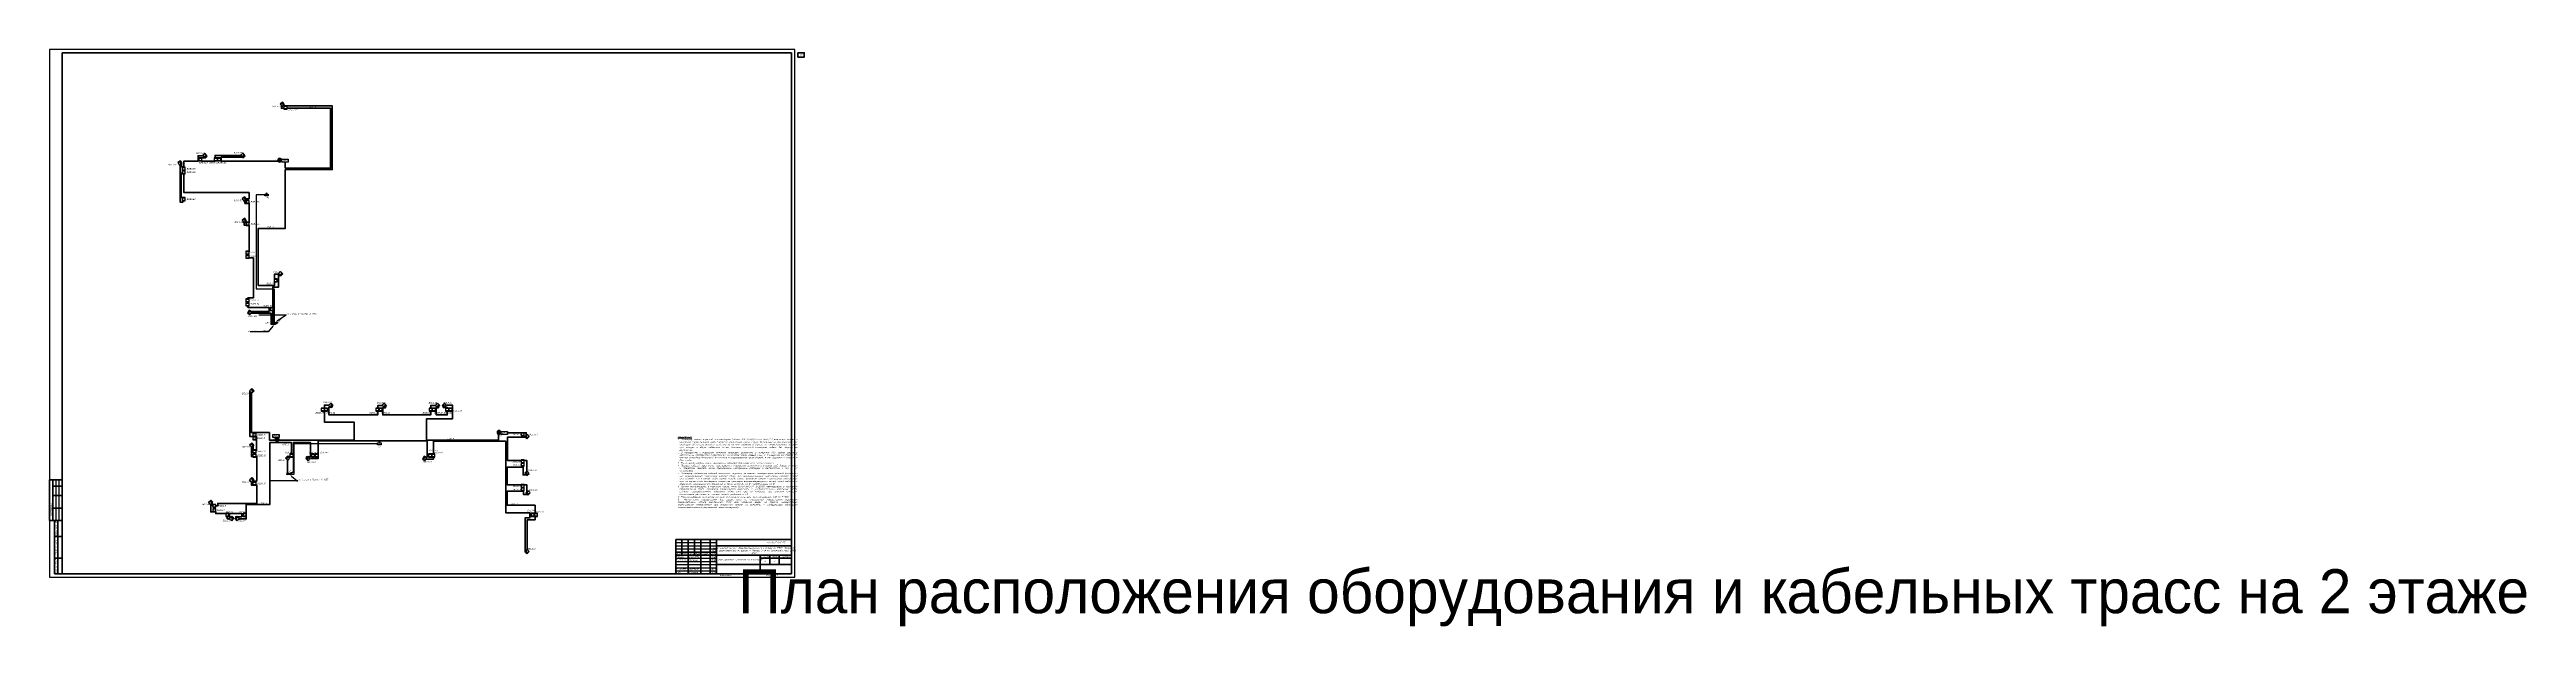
# Paper-space layout 'План расположения оборудования и кабельных трасс на 2 этаже' of a CAD drawing. Extents: x 0 to 3952, y -79 to 841.
# The model-space entities are those that its viewports show. They can reach past a viewport. Long polylines and large blocks are cut down to what shows.
import ezdxf
from ezdxf import colors
from ezdxf.entities.mleader import LeaderData, LeaderLine
from ezdxf.enums import TextEntityAlignment as Align
from ezdxf.math import Vec2, Vec3

# ---------------------------------------------------------------- set-up
doc = ezdxf.new("R2018")
doc.units = 0
doc.header["$LTSCALE"] = 100
doc.header["$PDMODE"] = 1
doc.header["$PDSIZE"] = 200
doc.layers.get('Defpoints').update_dxf_attribs({"color": 42})
for name, color, linetype in [('!!ВОК', 30, 'Continuous'), ('003_ОС', 170, 'Continuous'), ('1', 7, 'Continuous'), ('ODG - ПС', 1, 'Continuous'), ('ODG - Текст', 7, 'Continuous'), ('RC-Позиционные_обозначения', 7, 'Continuous')]:
    doc.layers.add(name, color=color, linetype=linetype)
doc.layers.add('ODG - СОТС', color=7, linetype='Continuous', true_color=0xff5800)
for name, color, linetype, lineweight in [('RC-Извещатели_охранные', 5, 'Continuous', 30), ('RC-Прочее_оборудование', 1, 'Continuous', 30), ('АП_АСУ_ОсновнаяТолстая', 7, 'Continuous', 30), ('Кабельные стояки', 7, 'Continuous', 25), ('текст', 7, 'Continuous', 13)]:
    doc.layers.add(name, color=color, linetype=linetype, lineweight=lineweight)
doc.styles.add('ISOCPEUR', font='isocpeui.ttf', dxfattribs={"height": 250})
doc.styles.get("Standard").update_dxf_attribs({"font": 'arial.ttf'})
doc.linetypes.add('ограждение1', pattern='A,0.25,-0.1,[133,ltypeshp.shx,S=0.1,R=0,X=-0.1,Y=0],-0.1,1', length=1.45)

# ---------------------------------------------------------------- blocks, each defined once
blk = doc.blocks.new('*U74')
at = {"linetype": 'Continuous', "lineweight": 25}
for p, q in [((1189, 841), (0, 841)), ((0, 841), (0, 0)), ((1189, 0), (1189, 841)), ((10, 155), (10, 90)), ((15, 155), (15, 90)), ((999, 55), (1064, 55)), ((999, 50), (1064, 50)), ((999, 45), (1064, 45)), ((0, 0), (1189, 0)), ((999, 30), (1064, 30)), ((999, 25), (1064, 25)), ((999, 20), (1064, 20)), ((999, 15), (1064, 15)), ((999, 10), (1064, 10))]:
    blk.add_line(p, q, dxfattribs=at)
at = {"linetype": 'Continuous', "lineweight": 60}
for p, q in [((1184, 836), (20, 836)), ((20, 836), (20, 5)), ((1184, 5), (1184, 836)), ((20, 155), (0, 155)), ((0, 155), (0, 90)), ((5, 155), (5, 90)), ((20, 145), (5, 145)), ((20, 130), (5, 130)), ((20, 90), (0, 90)), ((20, 110), (5, 110)), ((8, 90), (8, 5)), ((13, 90), (13, 5)), ((8, 65), (20, 65)), ((999, 60), (1184, 60)), ((999, 5), (999, 60)), ((999, 40), (1064, 40)), ((1009, 60), (1009, 35)), ((1019, 60), (1019, 5)), ((1029, 60), (1029, 35)), ((1039, 60), (1039, 5)), ((1054, 60), (1054, 5)), ((1064, 5), (1064, 60)), ((1064, 50), (1184, 50)), ((1184, 5), (1184, 60)), ((8, 30), (20, 30)), ((8, 5), (20, 5)), ((20, 5), (1184, 5)), ((999, 35), (1184, 35)), ((1064, 20), (1184, 20)), ((1134, 35), (1134, 5)), ((1134, 30), (1184, 30)), ((1149, 35), (1149, 20)), ((1164, 35), (1164, 20))]:
    blk.add_line(p, q, dxfattribs=at)
at = {"linetype": 'Continuous', "lineweight": 40}
blk.add_line((1134, 5), (1134, 35), dxfattribs=at)
at = {"lineweight": 60}
blk.add_lwpolyline([(1194, 829), (1204, 829), (1204, 836), (1194, 836)], close=True, dxfattribs=at)
at = {"linetype": 'Continuous', "char_height": 2.5, "attachment_point": 5, "rotation": 90, "style": 'ISOCPEUR'}
for s, insert, width in [('Согласовано', (2.5, 107.5), 35), ('Взам. инв. №', (10.5, 77.5), 25), ('Подп. и дата', (10.5, 47.5), 35), ('Инв. № подл.', (10.5, 17.5), 25)]:
    blk.add_mtext(s, dxfattribs=dict(at, insert=insert, width=width))
at = {"linetype": 'Continuous', "char_height": 2.5, "style": 'ISOCPEUR'}
for s, insert, width, attachment_point in [('Капитальный ремонт общеобразовательного учреждения (ГБОУ "Школа № 429"), расположенного по адресу: г. Москва, 5-ая ул. Соколиной горы д.14 1 этап', (1124, 42.5), 120, 5), ('16-25//Г-Р-СОТС', (1174, 55), 110, 6), ('Разраб.', (1000, 32.5), 19, 4), ('Проверил', (1000, 27.5), 19, 4), ('Н. контр.', (1000, 12.5), 19, 4), ('ГИП', (1000, 7.5), 19, 4), ('Сошников', (1020, 32.5), 19, 4), ('Поляков', (1020, 27.5), 19, 4), ('Воробьев', (1020, 12.5), 19, 4), ('Мурашов', (1020, 7.5), 19, 4), ('06.26', (1055.3, 32.5), 10, 4), ('06.26', (1055.3, 27.5), 10, 4), ('06.26', (1055.3, 12.5), 10, 4), ('06.26', (1055.3, 7.4), 10, 4), ('Копировал', (1078.5, 2.5), 25, 5), ('Р', (1141.5, 25), 15, 5), ('Формат', (1149.5, 2.5), 16, 5)]:
    blk.add_mtext(s, dxfattribs=dict(at, insert=insert, width=width, attachment_point=attachment_point))
at = {"char_height": 2.5, "attachment_point": 5, "style": 'ISOCPEUR'}
for s, insert, width in [('Изм.', (1004, 37.5), 10), ('Кол.уч', (1014, 37.5), 10), ('Лист', (1024, 37.5), 10), ('№док', (1034, 37.5), 10), ('Подп.', (1046.5, 37.5), 15), ('Дата', (1059, 37.5), 10), ('Стадия', (1141.5, 32.5), 15), ('Лист', (1156.5, 32.5), 15), ('Листов', (1174, 32.5), 20)]:
    blk.add_mtext(s, dxfattribs=dict(at, insert=insert, width=width))
at = {"linetype": 'Continuous', "insert": (1099, 27.5), "char_height": 2.5, "width": 70, "attachment_point": 5, "line_spacing_factor": 0.8, "style": 'ISOCPEUR'}
blk.add_mtext('Система охранной тревожной сигнализации', dxfattribs=at)
at = {"style": 'ISOCPEUR'}
for tag, p in [('Сквозная_нумерация', (1199, 832.5)), ('Форма3_номер_листа', (1156.5, 25)), ('Форма3_количество_листов', (1174, 25))]:
    blk.add_attdef(tag, text='', height=2.5, dxfattribs=at).set_placement(p, align=Align.MIDDLE_CENTER)
blk.add_attdef('Форма3_дополнительный_шифр', text='', height=2.5, dxfattribs=at).set_placement((1174, 55), align=Align.MIDDLE_LEFT)
at = {"lineweight": 30, "flags": 104}
blk.add_attdef('Форма3_наименование_чертежа', text='', height=2.5, dxfattribs=at).set_placement((1099, 12.5), align=Align.MIDDLE_CENTER)
at = {"style": 'ISOCPEUR', "flags": 8}
blk.add_attdef('Формат', (1157.5, 1.5), '', height=2.5, dxfattribs=at)
blk = doc.blocks.new('A$C965ac34c')
at = {"layer": '003_ОС', "color": 3, "lineweight": 30, "ltscale": 100}
blk.add_lwpolyline([(0, 284), (560, 284), (560, 0), (0, 0)], close=True, dxfattribs=at)
for points in [[(197, 489), (280, 376)], [(280, 284), (280, 489)], [(363, 489), (280, 376)]]:
    blk.add_lwpolyline(points, dxfattribs=at)
blk = doc.blocks.new('RC-UGO-IOM-02')
at = {"layer": 'RC-Извещатели_охранные'}
blk.add_point((0, 0), dxfattribs=at)
blk.add_wipeout([(2.5, -2.5), (2.5, 2.5), (-2.5, 2.5), (-2.5, -2.5)]).dxf.layer = 'RC-Извещатели_охранные'
blk.add_wipeout([(-2.5, -2.5), (-2.5, 2.5), (2.5, 2.5), (2.5, -2.5)]).dxf.layer = 'RC-Извещатели_охранные'
h = blk.add_hatch(color=256, dxfattribs=at)
h.dxf.hatch_style = 1
h.paths.add_polyline_path([(2.5, 0.8), (2.5, 2.5), (-2.5, 2.5), (-2.5, 0.8)])
h = blk.add_hatch(color=256, dxfattribs=at)
h.dxf.hatch_style = 1
h.paths.add_polyline_path([(2.5, -2.5), (2.5, -0.8), (-2.5, -0.8), (-2.5, -2.5)])
blk.add_lwpolyline([(-2.5, -2.5), (2.5, -2.5), (2.5, 2.5), (-2.5, 2.5)], close=True, dxfattribs=at)
at = {"layer": 'RC-Извещатели_охранные', "style": 'ISOCPEUR'}
blk.add_attdef('PSTN', text='', height=2.5, dxfattribs=at).set_placement((1, 2.6), align=Align.BOTTOM_LEFT)
blk = doc.blocks.new('RC-UGO-IOPO-02')
blk.add_wipeout([(2.5, -2.5), (2.5, 2.5), (-2.5, 2.5), (-2.5, -2.5)])
blk.add_wipeout([(-2.5, -2.5), (-2.5, 2.5), (2.5, 2.5), (2.5, -2.5)])
h = blk.add_hatch(color=256)
h.dxf.hatch_style = 1
h.paths.add_polyline_path([(2.5, -2.5), (0, 0), (2.5, 2.5), (-2.5, 2.5), (-2.5, -2.5)])
blk.add_lwpolyline([(-2.5, -2.5), (2.5, -2.5), (2.5, 2.5), (-2.5, 2.5)], close=True)
at = {"style": 'ISOCPEUR'}
blk.add_attdef('PSTN', text='', height=2.5, dxfattribs=at).set_placement((1, 2.6), align=Align.BOTTOM_LEFT)
blk = doc.blocks.new('*U34')
at = {"layer": 'ODG - ПС'}
h = blk.add_hatch(color=20, dxfattribs=at)
h.dxf.hatch_style = 1
h.set_gradient(color1=(255, 88, 0), color2=(255, 96, 10), one_color=1, tint=0.52, name='CYLINDER')
h.paths.add_polyline_path([(75, 0, 1), (-75, 0, 1)])
at = {"layer": 'ODG - СОТС', "lineweight": 30}
h = blk.add_hatch(color=7, dxfattribs=at)
h.dxf.hatch_style = 1
h.set_gradient(color1=(255, 255, 255), one_color=1, tint=1, name='INVCYLINDER')
h.paths.add_polyline_path([(-150, 0, 1), (150, 0, 1)])
h.paths.add_polyline_path([(75, 0, -1), (-75, 0, -1)], flags=16)
for radius in [150, 75]:
    blk.add_circle((0, 0), radius, dxfattribs=at)
at = {"layer": 'ODG - Текст', "style": 'ISOCPEUR', "oblique": 15, "width": 0.8}
blk.add_attdef('НОМЕР', text='', height=250, dxfattribs=at).set_placement((0, 325), align=Align.MIDDLE_CENTER)
blk = doc.blocks.new('RC-UGO-AM-01')
blk.add_wipeout([(-5, 2.5), (5, 2.5), (5, -2.5), (-5, -2.5)])
blk.add_point((0, 0))
blk.add_wipeout([(5, 2.5), (5, -2.5), (-5, -2.5), (-5, 2.5)])
blk.add_wipeout([(-5, -2.5), (-5, 2.5), (5, 2.5), (5, -2.5)])
blk.add_lwpolyline([(-5, 2.5), (5, 2.5), (5, -2.5), (-5, -2.5), (-5, 2.5)], close=True)
blk.add_lwpolyline([(-5, 2.5), (-5, 2.5)])
blk.add_lwpolyline([(-5, 2.5), (-5, 2.5)])
at = {"ltscale": 100, "style": 'ISOCPEUR', "width": 0.9}
blk.add_text('АМ-1', height=2.5, dxfattribs=at).set_placement((0, 0), align=Align.MIDDLE)
at = {"style": 'ISOCPEUR'}
blk.add_attdef('PSTN', text='', height=2.5, dxfattribs=at).set_placement((2.3, 2.4), align=Align.BOTTOM_LEFT)
blk = doc.blocks.new('*U65')
blk.add_hatch(color=256).paths.add_polyline_path([(-0.7, -0.7, 1), (0.7, 0.7, 1)])
blk.add_lwpolyline([(0.7, 0.7, 0, 1.5, 0), (2.8, 2.8, 2, 2, 0)], format="xyseb")
at = {"const_width": 0.5}
blk.add_lwpolyline([(2.8, 2.8), (7.1, 7.1)], dxfattribs=at)

msp = doc.modelspace()

# ---------------------------------------------------------------- linework, layer by layer
at = {"layer": '!!ВОК', "color": 6, "linetype": 'ограждение1', "lineweight": 50, "ltscale": 500}
msp.add_lwpolyline([(267140, 366688), (266725, 366530), (266326, 366530), (266326, 372316), (267258, 372316), (267258, 374414), (266625, 374414), (266625, 372602), (264022, 372602), (264022, 381694), (268339, 381694), (268339, 391058), (275818, 391058), (275818, 401210), (268053, 401210), (268053, 401436), (267706, 401436), (267706, 400827), (275549, 400827), (275549, 391307), (268339, 391307), (268339, 392420), (258121, 392420), (258121, 393052), (261668, 393052), (261668, 393321), (257136, 393321), (257136, 392412), (254941, 392412), (254941, 392930), (255581, 392930), (255581, 393277), (254415, 393277), (254415, 392385), (252145, 392385), (252145, 391512), (251762, 391512), (251762, 392279), (251550, 392279), (251550, 390413), (251550, 385868), (252004, 385868), (252004, 386605), (251744, 386605), (251744, 390488), (252171, 390488), (252171, 387397), (262559, 387397), (262559, 386424), (261895, 386424), (261895, 385660), (262576, 385660), (262576, 382586), (261954, 382586), (261954, 383099), (261790, 383099), (261790, 382194), (262584, 382194), (262584, 377964), (262168, 377964), (262168, 376983), (263253, 376983), (263253, 370622), (262365, 370622), (262365, 369088), (265736, 369088), (265736, 368437), (262528, 368437), (262528, 368145), (266072, 368145), (266072, 366414), (266728, 366414)], close=True, dxfattribs=at)
msp.add_lwpolyline([(268559, 342471), (269652, 342832), (269652, 347564), (272349, 347564), (272349, 345282), (271719, 345282), (271719, 344993), (273568, 344993), (273568, 347823), (290980, 347823), (290980, 345237), (290452, 345237), (290452, 344899), (291980, 344899), (291980, 347769), (303499, 347769), (303499, 336362), (307374, 336362), (307374, 335527), (306588, 335527), (306588, 330106), (306931, 330106), (306931, 335228), (308175, 335228), (308175, 337552), (303753, 337552), (303753, 339796), (306333, 339796), (306333, 339277), (306851, 339277), (306851, 340809), (303738, 340809), (303738, 343629), (306278, 343629), (306278, 342379), (306866, 342379), (306866, 344696), (303787, 344696), (303787, 348398), (306787, 348398), (306787, 349100), (302367, 349100), (302367, 347915), (290874, 347915), (290874, 351337), (295026, 351337), (295026, 353487), (293530, 353487), (293530, 353154), (294185, 353154), (294185, 351957), (292424, 351957), (292424, 353092), (292757, 353092), (292757, 353462), (291550, 353462), (291550, 351950), (283891, 351950), (283891, 353096), (284337, 353096), (284337, 353436), (283094, 353436), (283094, 351955), (275296, 351955), (275296, 353203), (275797, 353203), (275797, 353517), (274580, 353517), (274580, 350809), (279308, 350809), (279308, 347950), (265801, 347950), (265801, 349124), (262940, 349124), (262940, 355759), (262695, 355759), (262695, 348488), (263767, 348488), (263767, 346284), (263208, 346284), (263208, 347266), (262945, 347266), (262945, 345301), (263773, 345301), (263773, 341411), (263220, 341411), (263220, 341720), (262943, 341720), (262943, 340772), (263781, 340772), (263781, 337844), (257570, 337844), (257570, 337474), (256673, 337474), (256673, 338122), (256445, 338122), (256445, 336485), (257232, 336485), (257232, 336225), (259085, 336225), (259085, 335401), (259993, 335401), (259993, 335629), (259411, 335629), (259411, 336243), (261424, 336243), (261424, 335714), (260431, 335714), (260431, 335374), (262097, 335374), (262097, 337653), (265857, 337653), (265857, 347530), (269323, 347530), (269323, 345331), (268673, 345331), (268673, 342881), (268559, 342471)], dxfattribs=at)
at = {"color": 4, "ltscale": 100}
for points in [[(265062, 387015), (263671, 387015), (263671, 372044), (266561, 372044), (266561, 366697), (267169, 366697)], [(283070, 347338), (269717, 347338), (269717, 342434), (268762, 342434), (268559, 342471)]]:
    msp.add_lwpolyline(points, dxfattribs=at)

# ---------------------------------------------------------------- block references
at = {"color": 5, "lineweight": 30, "xscale": -2.054613688905472, "yscale": 2.054613688905472, "zscale": 2.054613688905472, "rotation": 180}
msp.add_blockref('*U34', (267437, 392555), dxfattribs=at)
for p in [(265062, 386873), (283070, 347198)]:
    msp.add_blockref('A$C965ac34c', p)

# ---------------------------------------------------------------- texts
at = {"color": 7, "lineweight": 30, "ltscale": 100, "char_height": 250, "width": 1074.44, "attachment_point": 1, "style": 'ISOCPEUR'}
for insert in [(272175, 401176), (265405, 382074), (265057, 366742), (294146, 348251), (267827, 347363), (264343, 338019), (304368, 337914)]:
    msp.add_mtext('{\\C256;АЛС 3}', dxfattribs=dict(at, insert=insert))
at = {"layer": 'текст', "color": 7, "char_height": 250, "width": 511.65, "attachment_point": 5, "style": 'ISOCPEUR'}
for s, insert in [('ТК', (266868, 392527)), ('Т3', (283327, 346869))]:
    msp.add_mtext(s, dxfattribs=dict(at, insert=insert))

# ---------------------------------------------------------------- leaders
at = {"layer": 'АП_АСУ_ОсновнаяТолстая'}
ml = msp.add_multileader_mtext('Standard', dxfattribs=at)
ml.set_content('на 1 этаж в Приток-А-КОП', color=256, style='ISOCPEUR')
ml.set_leader_properties()
ml.build(insert=Vec2(0, 0))
ml.multileader.update_dxf_attribs({"text_left_attachment_type": 6, "text_right_attachment_type": 6, "dogleg_length": 100, "arrow_head_size": 400})
ctx = ml.context
ctx.base_point, ctx.char_height, ctx.arrow_head_size, ctx.landing_gap_size, ctx.plane_origin = Vec3(268480, 367871, 0), 250, 400, 0, Vec3(277624, 357786, 0)
ctx.left_attachment, ctx.right_attachment = 6, 6
notes = []
notes.append((ctx, [(1, (1, 1, 0), (268380, 367871, 0), (1, 0), 100, [(0, [(266702, 366697, 0)], 0, [])])]))
ctx.mtext.insert, ctx.mtext.width, ctx.mtext.flow_direction = Vec3(268480, 368196, 0), 4570.65, 5
ml = msp.add_multileader_mtext('Standard', dxfattribs=at)
ml.set_content('на 1 этаж в АРК2', color=256, style='ISOCPEUR')
ml.set_leader_properties()
ml.build(insert=Vec2(0, 0))
ml.multileader.update_dxf_attribs({"text_left_attachment_type": 6, "text_right_attachment_type": 6, "dogleg_length": 100, "arrow_head_size": 400})
ctx = ml.context
ctx.base_point, ctx.char_height, ctx.arrow_head_size, ctx.landing_gap_size, ctx.plane_origin = Vec3(262449, 365170, 0), 250, 400, 0, Vec3(272188, 354913, 0)
ctx.left_attachment, ctx.right_attachment, ctx.text_align_type = 6, 6, 2
notes.append((ctx, [(0, (1, 1, 0), (265585, 365170, 0), (-1, 0), 100, [(0, [(266628, 366392, 0)], 0, [])])]))
ctx.mtext.insert, ctx.mtext.width, ctx.mtext.alignment, ctx.mtext.flow_direction = Vec3(265485, 365470, 0), 4570.65, 3, 5
ml = msp.add_multileader_mtext('Standard', dxfattribs=at)
ml.set_content('на 1 этаж в Приток-А-КОП', color=256, style='ISOCPEUR')
ml.set_leader_properties()
ml.build(insert=Vec2(0, 0))
ml.multileader.update_dxf_attribs({"text_left_attachment_type": 6, "text_right_attachment_type": 6, "dogleg_length": 100, "arrow_head_size": 400})
ctx = ml.context
ctx.base_point, ctx.char_height, ctx.arrow_head_size, ctx.landing_gap_size, ctx.plane_origin = Vec3(270353, 341453, 0), 250, 400, 0, Vec3(279497, 334178, 0)
ctx.left_attachment, ctx.right_attachment = 6, 6
notes.append((ctx, [(1, (1, 1, 0), (270253, 341453, 0), (1, 0), 100, [(0, [(269033, 342434, 0)], 0, [])])]))
ctx.mtext.insert, ctx.mtext.width, ctx.mtext.flow_direction = Vec3(270353, 341778, 0), 4570.65, 5
for ctx, leaders in notes:
    for number, flags, end, landing, length, lines in leaders:
        leader = LeaderData()
        leader.index, (leader.has_last_leader_line, leader.has_dogleg_vector, leader.attachment_direction) = number, flags
        leader.last_leader_point, leader.dogleg_vector, leader.dogleg_length = Vec3(end), Vec3(landing), length
        for number, points, colour, breaks in lines:
            line = LeaderLine()
            line.index, line.vertices, line.color, line.breaks = number, Vec3.list(points), colors.encode_raw_color(colour), breaks
            leader.lines.append(line)
        ctx.leaders.append(leader)

# ---------------------------------------------------------------- next in the draw order: block references
at = {"layer": 'RC-Извещатели_охранные', "color": 1, "lineweight": 30, "ltscale": 30}
ref = msp.add_blockref('RC-UGO-IOM-02', (268367, 400965), dxfattribs=dict(at, xscale=100, yscale=100, zscale=100))
ref.add_attrib('PSTN', 'BGB3.68', (268836, 400430), dxfattribs={"layer": 'RC-Позиционные_обозначения', "height": 250, "style": 'ISOCPEUR'})
ref = msp.add_blockref('RC-UGO-IOM-02', (257255, 392687), dxfattribs=dict(at, xscale=100, yscale=100, zscale=100))
ref.add_attrib('PSTN', 'BGB3.64', (256178, 392004), dxfattribs={"layer": 'RC-Позиционные_обозначения', "height": 250, "style": 'ISOCPEUR'})
ref = msp.add_blockref('RC-UGO-IOM-02', (252115, 386341), dxfattribs=dict(at, xscale=100, yscale=100, zscale=100))
ref.add_attrib('PSTN', 'BGB3.60', (252583, 386217), dxfattribs={"layer": 'RC-Позиционные_обозначения', "height": 250, "style": 'ISOCPEUR'})
ref = msp.add_blockref('RC-UGO-IOM-02', (262321, 385905), dxfattribs=dict(at, xscale=100, yscale=100, zscale=100))
ref.add_attrib('PSTN', 'BGB3.56', (262790, 385782), dxfattribs={"layer": 'RC-Позиционные_обозначения', "height": 250, "style": 'ISOCPEUR'})
ref = msp.add_blockref('RC-UGO-IOM-02', (262321, 382417), dxfattribs=dict(at, xscale=100, yscale=100, zscale=100))
ref.add_attrib('PSTN', 'BGB3.54', (262790, 382293), dxfattribs={"layer": 'RC-Позиционные_обозначения', "height": 250, "style": 'ISOCPEUR'})
ref = msp.add_blockref('RC-UGO-IOM-02', (262303, 377164), dxfattribs=dict(at, xscale=100, yscale=100, zscale=100))
ref.add_attrib('PSTN', 'BGB3.52', (262748, 377114), dxfattribs={"layer": 'RC-Позиционные_обозначения', "height": 250, "style": 'ISOCPEUR'})
ref = msp.add_blockref('RC-UGO-IOM-02', (266804, 373394), dxfattribs=dict(at, xscale=100, yscale=100, zscale=100))
ref.add_attrib('PSTN', 'BGB3.70', (265334, 372786), dxfattribs={"layer": 'RC-Позиционные_обозначения', "height": 250, "style": 'ISOCPEUR'})
ref = msp.add_blockref('RC-UGO-IOM-02', (266176, 368830), dxfattribs=dict(at, xscale=100, yscale=100, zscale=100))
ref.add_attrib('PSTN', 'BGB3.72', (264821, 369202), dxfattribs={"layer": 'RC-Позиционные_обозначения', "height": 250, "style": 'ISOCPEUR'})
at = {"layer": 'RC-Извещатели_охранные', "lineweight": 30, "ltscale": 30}
ref = msp.add_blockref('RC-UGO-IOPO-02', (262991, 355789), dxfattribs=dict(at, xscale=-100, yscale=100, zscale=100, rotation=44.21171226269389))
ref.add_attrib('PSTN', 'BGL3.17', dxfattribs={"layer": 'RC-Позиционные_обозначения', "height": 250, "style": 'ISOCPEUR'}).set_placement((262032, 355160), align=Align.BOTTOM_CENTER)
at = {"layer": 'RC-Извещатели_охранные', "color": 1, "lineweight": 30, "ltscale": 30}
ref = msp.add_blockref('RC-UGO-IOM-02', (274839, 352788), dxfattribs=dict(at, xscale=100, yscale=100, zscale=100))
ref.add_attrib('PSTN', 'BGB3.20', (274886, 352159), dxfattribs={"layer": 'RC-Позиционные_обозначения', "height": 250, "style": 'ISOCPEUR'})
ref = msp.add_blockref('RC-UGO-IOM-02', (283018, 352788), dxfattribs=dict(at, xscale=100, yscale=100, zscale=100))
ref.add_attrib('PSTN', 'BGB3.22', (281729, 352159), dxfattribs={"layer": 'RC-Позиционные_обозначения', "height": 250, "style": 'ISOCPEUR'})
ref = msp.add_blockref('RC-UGO-IOM-02', (291522, 352788), dxfattribs=dict(at, xscale=100, yscale=100, zscale=100))
ref.add_attrib('PSTN', 'BGB3.25', (290221, 352159), dxfattribs={"layer": 'RC-Позиционные_обозначения', "height": 250, "style": 'ISOCPEUR'})
ref = msp.add_blockref('RC-UGO-IOM-02', (306197, 348862), dxfattribs=dict(at, xscale=100, yscale=100, zscale=100))
ref.add_attrib('PSTN', 'BGB3.32', (304644, 348726), dxfattribs={"layer": 'RC-Позиционные_обозначения', "height": 250, "style": 'ISOCPEUR'})
ref = msp.add_blockref('RC-UGO-IOM-02', (263427, 345454), dxfattribs=dict(at, xscale=100, yscale=100, zscale=100))
ref.add_attrib('PSTN', 'BGB3.12', (263850, 345355), dxfattribs={"layer": 'RC-Позиционные_обозначения', "height": 250, "style": 'ISOCPEUR'})
ref = msp.add_blockref('RC-UGO-IOM-02', (269320, 345477), dxfattribs=dict(at, xscale=100, yscale=100, zscale=100))
ref.add_attrib('PSTN', 'BGB3.2', (268226, 345850), dxfattribs={"layer": 'RC-Позиционные_обозначения', "height": 250, "style": 'ISOCPEUR'})
ref = msp.add_blockref('RC-UGO-IOM-02', (272758, 345477), dxfattribs=dict(at, xscale=100, yscale=100, zscale=100))
ref.add_attrib('PSTN', 'BGB3.47', (272058, 345850), dxfattribs={"layer": 'RC-Позиционные_обозначения', "height": 250, "style": 'ISOCPEUR'})
ref = msp.add_blockref('RC-UGO-IOM-02', (291446, 345477), dxfattribs=dict(at, xscale=100, yscale=100, zscale=100))
ref.add_attrib('PSTN', 'BGB3.44', (291206, 346173), dxfattribs={"layer": 'RC-Позиционные_обозначения', "height": 250, "style": 'ISOCPEUR'})
ref = msp.add_blockref('RC-UGO-IOM-02', (306197, 344540), dxfattribs=dict(at, xscale=100, yscale=100, zscale=100))
ref.add_attrib('PSTN', 'BGB3.34', (304595, 344403), dxfattribs={"layer": 'RC-Позиционные_обозначения', "height": 250, "style": 'ISOCPEUR'})
ref = msp.add_blockref('RC-UGO-IOM-02', (263427, 341002), dxfattribs=dict(at, xscale=100, yscale=100, zscale=100))
ref.add_attrib('PSTN', 'BGB3.10', (263850, 340904), dxfattribs={"layer": 'RC-Позиционные_обозначения', "height": 250, "style": 'ISOCPEUR'})
ref = msp.add_blockref('RC-UGO-IOM-02', (306197, 340615), dxfattribs=dict(at, xscale=100, yscale=100, zscale=100))
ref.add_attrib('PSTN', 'BGB3.37', (304645, 340479), dxfattribs={"layer": 'RC-Позиционные_обозначения', "height": 250, "style": 'ISOCPEUR'})
ref = msp.add_blockref('RC-UGO-IOM-02', (259097, 336029), dxfattribs=dict(at, xscale=100, yscale=100, zscale=100))
ref.add_attrib('PSTN', 'BGB3.6', (258817, 336402), dxfattribs={"layer": 'RC-Позиционные_обозначения', "height": 250, "style": 'ISOCPEUR'})
ref = msp.add_blockref('RC-UGO-IOM-02', (307810, 336029), dxfattribs=dict(at, xscale=100, yscale=100, zscale=100))
ref.add_attrib('PSTN', 'BGB3.40', (306848, 336603), dxfattribs={"layer": 'RC-Позиционные_обозначения', "height": 250, "style": 'ISOCPEUR'})
at = {"layer": 'RC-Извещатели_охранные', "lineweight": 30, "ltscale": 30}
ref = msp.add_blockref('RC-UGO-IOPO-02', (306896, 330172), dxfattribs=dict(at, xscale=100.0000000000001, yscale=100.0000000000001, zscale=100.0000000000001, rotation=44.05128327787124))
ref.add_attrib('PSTN', 'BGL3.42', dxfattribs={"layer": 'RC-Позиционные_обозначения', "height": 250, "style": 'ISOCPEUR'}).set_placement((307598, 330398), align=Align.BOTTOM_CENTER)
at = {"layer": 'RC-Прочее_оборудование', "lineweight": 30, "ltscale": 30, "xscale": 100, "yscale": 100, "zscale": 100}
msp.add_blockref('RC-UGO-AM-01', (268282, 392473), dxfattribs=at)

# ---------------------------------------------------------------- next in the draw order: block references
at = {"color": 5, "lineweight": 30, "xscale": -2.054613688905472, "yscale": 2.054613688905472, "zscale": 2.054613688905472, "rotation": 180}
msp.add_blockref('*U34', (302427, 349162), dxfattribs=at)
at = {"layer": 'RC-Извещатели_охранные', "lineweight": 30, "ltscale": 30}
ref = msp.add_blockref('RC-UGO-IOPO-02', (267868, 401443), dxfattribs=dict(at, xscale=100.0000000000001, yscale=100.0000000000001, zscale=100.0000000000001, rotation=211.6653352856133))
ref.add_attrib('PSTN', 'BGL3.69', dxfattribs={"layer": 'RC-Позиционные_обозначения', "height": 250, "style": 'ISOCPEUR'}).set_placement((266927, 400946), align=Align.BOTTOM_CENTER)
at = {"layer": 'RC-Извещатели_охранные', "color": 1, "lineweight": 30, "ltscale": 30}
ref = msp.add_blockref('RC-UGO-IOM-02', (257776, 392687), dxfattribs=dict(at, xscale=100, yscale=100, zscale=100))
ref.add_attrib('PSTN', 'BGB3.66', (257528, 392004), dxfattribs={"layer": 'RC-Позиционные_обозначения', "height": 250, "style": 'ISOCPEUR'})
at = {"layer": 'RC-Извещатели_охранные', "lineweight": 30, "ltscale": 30}
ref = msp.add_blockref('RC-UGO-IOPO-02', (261801, 386391), dxfattribs=dict(at, xscale=100.0000000000001, yscale=100.0000000000001, zscale=100.0000000000001, rotation=213.182182145699))
ref.add_attrib('PSTN', 'BGL3.57', dxfattribs={"layer": 'RC-Позиционные_обозначения', "height": 250, "style": 'ISOCPEUR'}).set_placement((260761, 385917), align=Align.BOTTOM_CENTER)
ref = msp.add_blockref('RC-UGO-IOPO-02', (261801, 382943), dxfattribs=dict(at, xscale=100.0000000000001, yscale=100.0000000000001, zscale=100.0000000000001, rotation=213.182182145699))
ref.add_attrib('PSTN', 'BGL3.55', dxfattribs={"layer": 'RC-Позиционные_обозначения', "height": 250, "style": 'ISOCPEUR'}).set_placement((260899, 382469), align=Align.BOTTOM_CENTER)
at = {"layer": 'RC-Извещатели_охранные', "color": 1, "lineweight": 30, "ltscale": 30}
ref = msp.add_blockref('RC-UGO-IOM-02', (262303, 377789), dxfattribs=dict(at, xscale=100, yscale=100, zscale=100))
ref.add_attrib('PSTN', 'BGB3.53', (262748, 377739), dxfattribs={"layer": 'RC-Позиционные_обозначения', "height": 250, "style": 'ISOCPEUR'})
at = {"layer": 'RC-Извещатели_охранные', "lineweight": 30, "ltscale": 30}
ref = msp.add_blockref('RC-UGO-IOPO-02', (267587, 374436), dxfattribs=dict(at, xscale=-100, yscale=100, zscale=100, rotation=315.9947939755152))
ref.add_attrib('PSTN', 'BGL3.71', dxfattribs={"layer": 'RC-Позиционные_обозначения', "height": 250, "style": 'ISOCPEUR'}).set_placement((267025, 374620), align=Align.BOTTOM_CENTER)
at = {"layer": 'RC-Извещатели_охранные', "color": 1, "lineweight": 30, "ltscale": 30}
ref = msp.add_blockref('RC-UGO-IOM-02', (262303, 369576), dxfattribs=dict(at, xscale=100, yscale=100, zscale=100))
ref.add_attrib('PSTN', 'BGB3.50', (262748, 369526), dxfattribs={"layer": 'RC-Позиционные_обозначения', "height": 250, "style": 'ISOCPEUR'})
ref = msp.add_blockref('RC-UGO-IOM-02', (274321, 352788), dxfattribs=dict(at, xscale=100, yscale=100, zscale=100))
ref.add_attrib('PSTN', 'BGB3.19', (273094, 352159), dxfattribs={"layer": 'RC-Позиционные_обозначения', "height": 250, "style": 'ISOCPEUR'})
ref = msp.add_blockref('RC-UGO-IOM-02', (283544, 352788), dxfattribs=dict(at, xscale=100, yscale=100, zscale=100))
ref.add_attrib('PSTN', 'BGB3.23', (283644, 352159), dxfattribs={"layer": 'RC-Позиционные_обозначения', "height": 250, "style": 'ISOCPEUR'})
ref = msp.add_blockref('RC-UGO-IOM-02', (292035, 352788), dxfattribs=dict(at, xscale=100, yscale=100, zscale=100))
ref.add_attrib('PSTN', 'BGB3.26', (292077, 352159), dxfattribs={"layer": 'RC-Позиционные_обозначения', "height": 250, "style": 'ISOCPEUR'})
at = {"layer": 'RC-Извещатели_охранные', "lineweight": 30, "ltscale": 30}
ref = msp.add_blockref('RC-UGO-IOPO-02', (306896, 348506), dxfattribs=dict(at, xscale=100.0000000000001, yscale=100.0000000000001, zscale=100.0000000000001, rotation=44.05128327787124))
ref.add_attrib('PSTN', 'BGL3.33', dxfattribs={"layer": 'RC-Позиционные_обозначения', "height": 250, "style": 'ISOCPEUR'}).set_placement((307857, 348645), align=Align.BOTTOM_CENTER)
at = {"layer": 'RC-Извещатели_охранные', "color": 1, "lineweight": 30, "ltscale": 30}
ref = msp.add_blockref('RC-UGO-IOM-02', (263427, 346124), dxfattribs=dict(at, xscale=100, yscale=100, zscale=100))
ref.add_attrib('PSTN', 'BGB3.14', (263850, 346025), dxfattribs={"layer": 'RC-Позиционные_обозначения', "height": 250, "style": 'ISOCPEUR'})
at = {"layer": 'RC-Извещатели_охранные', "lineweight": 30, "ltscale": 30}
ref = msp.add_blockref('RC-UGO-IOPO-02', (268730, 345054), dxfattribs=dict(at, xscale=100, yscale=100, zscale=100, rotation=315.7882877373061))
ref.add_attrib('PSTN', 'BGL3.1', dxfattribs={"layer": 'RC-Позиционные_обозначения', "height": 250, "style": 'ISOCPEUR'}).set_placement((267739, 344535), align=Align.BOTTOM_CENTER)
at = {"layer": 'RC-Извещатели_охранные', "color": 1, "lineweight": 30, "ltscale": 30}
ref = msp.add_blockref('RC-UGO-IOM-02', (273326, 345477), dxfattribs=dict(at, xscale=100, yscale=100, zscale=100))
ref.add_attrib('PSTN', 'BGB3.46', (273816, 345850), dxfattribs={"layer": 'RC-Позиционные_обозначения', "height": 250, "style": 'ISOCPEUR'})
ref = msp.add_blockref('RC-UGO-IOM-02', (291968, 345477), dxfattribs=dict(at, xscale=100, yscale=100, zscale=100))
ref.add_attrib('PSTN', 'BGB3.43', (292054, 345850), dxfattribs={"layer": 'RC-Позиционные_обозначения', "height": 250, "style": 'ISOCPEUR'})
ref = msp.add_blockref('RC-UGO-IOM-02', (306197, 344020), dxfattribs=dict(at, xscale=100, yscale=100, zscale=100))
ref.add_attrib('PSTN', 'BGB3.35', (304607, 343884), dxfattribs={"layer": 'RC-Позиционные_обозначения', "height": 250, "style": 'ISOCPEUR'})
at = {"layer": 'RC-Извещатели_охранные', "lineweight": 30, "ltscale": 30}
ref = msp.add_blockref('RC-UGO-IOPO-02', (262969, 341606), dxfattribs=dict(at, xscale=-100, yscale=100, zscale=100, rotation=44.21171226269389))
ref.add_attrib('PSTN', 'BGL3.11', dxfattribs={"layer": 'RC-Позиционные_обозначения', "height": 250, "style": 'ISOCPEUR'}).set_placement((262030, 341088), align=Align.BOTTOM_CENTER)
at = {"layer": 'RC-Извещатели_охранные', "color": 1, "lineweight": 30, "ltscale": 30}
ref = msp.add_blockref('RC-UGO-IOM-02', (306197, 340098), dxfattribs=dict(at, xscale=100, yscale=100, zscale=100))
ref.add_attrib('PSTN', 'BGB3.38', (304645, 339961), dxfattribs={"layer": 'RC-Позиционные_обозначения', "height": 250, "style": 'ISOCPEUR'})
ref = msp.add_blockref('RC-UGO-IOM-02', (257004, 336744), dxfattribs=dict(at, xscale=100, yscale=100, zscale=100))
ref.add_attrib('PSTN', 'BGB3.7', (257427, 336645), dxfattribs={"layer": 'RC-Позиционные_обозначения', "height": 250, "style": 'ISOCPEUR'})
ref = msp.add_blockref('RC-UGO-IOM-02', (261866, 336029), dxfattribs=dict(at, xscale=100, yscale=100, zscale=100))
ref.add_attrib('PSTN', 'BGB3.3', (260957, 336402), dxfattribs={"layer": 'RC-Позиционные_обозначения', "height": 250, "style": 'ISOCPEUR'})
ref = msp.add_blockref('RC-UGO-IOM-02', (308331, 336029), dxfattribs=dict(at, xscale=100, yscale=100, zscale=100))
ref.add_attrib('PSTN', 'BGB3.41', (308246, 336402), dxfattribs={"layer": 'RC-Позиционные_обозначения', "height": 250, "style": 'ISOCPEUR'})
at = {"layer": 'Кабельные стояки', "color": 5, "xscale": 100, "yscale": 100, "zscale": 100}
msp.add_blockref('*U65', (267140, 366688), dxfattribs=at)

# ---------------------------------------------------------------- next in the draw order: texts
at = {"layer": 'текст', "color": 7, "char_height": 250, "width": 511.65, "attachment_point": 5, "style": 'ISOCPEUR'}
for s, insert in [('Т4', (265507, 386542)), ('ТК', (302627, 348640))]:
    msp.add_mtext(s, dxfattribs=dict(at, insert=insert))

# ---------------------------------------------------------------- next in the draw order: block references
at = {"layer": 'RC-Извещатели_охранные', "color": 1, "lineweight": 30, "ltscale": 30}
ref = msp.add_blockref('RC-UGO-IOM-02', (254792, 392687), dxfattribs=dict(at, xscale=100, yscale=100, zscale=100))
ref.add_attrib('PSTN', 'BGB3.63', (254544, 392004), dxfattribs={"layer": 'RC-Позиционные_обозначения', "height": 250, "style": 'ISOCPEUR'})
at = {"layer": 'RC-Извещатели_охранные', "lineweight": 30, "ltscale": 30}
ref = msp.add_blockref('RC-UGO-IOPO-02', (261599, 393305), dxfattribs=dict(at, xscale=100.0000000000001, yscale=100.0000000000001, zscale=100.0000000000001, rotation=128.3801559069718))
ref.add_attrib('PSTN', 'BGL3.65', dxfattribs={"layer": 'RC-Позиционные_обозначения', "height": 250, "style": 'ISOCPEUR'}).set_placement((260768, 393515), align=Align.BOTTOM_CENTER)
at = {"layer": 'RC-Извещатели_охранные', "color": 1, "lineweight": 30, "ltscale": 30}
ref = msp.add_blockref('RC-UGO-IOM-02', (262303, 370195), dxfattribs=dict(at, xscale=100, yscale=100, zscale=100))
ref.add_attrib('PSTN', 'BGB3.51', (262748, 370145), dxfattribs={"layer": 'RC-Позиционные_обозначения', "height": 250, "style": 'ISOCPEUR'})
at = {"layer": 'RC-Извещатели_охранные', "lineweight": 30, "ltscale": 30}
ref = msp.add_blockref('RC-UGO-IOPO-02', (275589, 353452), dxfattribs=dict(at, xscale=-100, yscale=100, zscale=100, rotation=315.9487167221288))
ref.add_attrib('PSTN', 'BGL3.21', dxfattribs={"layer": 'RC-Позиционные_обозначения', "height": 250, "style": 'ISOCPEUR'}).set_placement((275029, 353798), align=Align.BOTTOM_CENTER)
ref = msp.add_blockref('RC-UGO-IOPO-02', (284131, 353452), dxfattribs=dict(at, xscale=-100, yscale=100, zscale=100, rotation=315.9487167221288))
ref.add_attrib('PSTN', 'BGL3.24', dxfattribs={"layer": 'RC-Позиционные_обозначения', "height": 250, "style": 'ISOCPEUR'}).set_placement((283642, 353678), align=Align.BOTTOM_CENTER)
at = {"layer": 'RC-Извещатели_охранные', "color": 1, "lineweight": 30, "ltscale": 30}
ref = msp.add_blockref('RC-UGO-IOM-02', (294154, 352788), dxfattribs=dict(at, xscale=100, yscale=100, zscale=100))
ref.add_attrib('PSTN', 'BGB3.28', (293572, 352159), dxfattribs={"layer": 'RC-Позиционные_обозначения', "height": 250, "style": 'ISOCPEUR'})
ref = msp.add_blockref('RC-UGO-IOM-02', (263427, 348227), dxfattribs=dict(at, xscale=100, yscale=100, zscale=100))
ref.add_attrib('PSTN', 'BGB3.15', (263850, 348128), dxfattribs={"layer": 'RC-Позиционные_обозначения', "height": 250, "style": 'ISOCPEUR'})
at = {"layer": 'RC-Извещатели_охранные', "lineweight": 30, "ltscale": 30}
ref = msp.add_blockref('RC-UGO-IOPO-02', (271967, 344998), dxfattribs=dict(at, xscale=100, yscale=100, zscale=100, rotation=315.7882877373061))
ref.add_attrib('PSTN', 'BGL3.48', dxfattribs={"layer": 'RC-Позиционные_обозначения', "height": 250, "style": 'ISOCPEUR'}).set_placement((272470, 344203), align=Align.BOTTOM_CENTER)
ref = msp.add_blockref('RC-UGO-IOPO-02', (290564, 345000), dxfattribs=dict(at, xscale=100.0000000000001, yscale=100.0000000000001, zscale=100.0000000000001, rotation=322.4839867541859))
ref.add_attrib('PSTN', 'BGL3.45', dxfattribs={"layer": 'RC-Позиционные_обозначения', "height": 250, "style": 'ISOCPEUR'}).set_placement((290991, 344253), align=Align.BOTTOM_CENTER)
ref = msp.add_blockref('RC-UGO-IOPO-02', (306896, 342633), dxfattribs=dict(at, xscale=100.0000000000001, yscale=100.0000000000001, zscale=100.0000000000001, rotation=44.05128327787124))
ref.add_attrib('PSTN', 'BGL3.36', dxfattribs={"layer": 'RC-Позиционные_обозначения', "height": 250, "style": 'ISOCPEUR'}).set_placement((307769, 342959), align=Align.BOTTOM_CENTER)
ref = msp.add_blockref('RC-UGO-IOPO-02', (307042, 339516), dxfattribs=dict(at, xscale=100.0000000000001, yscale=100.0000000000001, zscale=100.0000000000001, rotation=44.05128327787124))
ref.add_attrib('PSTN', 'BGL3.39', dxfattribs={"layer": 'RC-Позиционные_обозначения', "height": 250, "style": 'ISOCPEUR'}).set_placement((307843, 339742), align=Align.BOTTOM_CENTER)
at = {"layer": 'RC-Извещатели_охранные', "color": 1, "lineweight": 30, "ltscale": 30}
ref = msp.add_blockref('RC-UGO-IOM-02', (257004, 337431), dxfattribs=dict(at, xscale=100, yscale=100, zscale=100))
ref.add_attrib('PSTN', 'BGB3.9', (257640, 337332), dxfattribs={"layer": 'RC-Позиционные_обозначения', "height": 250, "style": 'ISOCPEUR'})
at = {"layer": 'RC-Прочее_оборудование', "lineweight": 30, "ltscale": 30, "xscale": 100, "yscale": 100, "zscale": 100}
msp.add_blockref('RC-UGO-AM-01', (303271, 349081), dxfattribs=at)
at = {"layer": 'Кабельные стояки', "color": 5, "xscale": 100, "yscale": 100, "zscale": 100}
msp.add_blockref('*U65', (268559, 342471), dxfattribs=at)

# ---------------------------------------------------------------- next in the draw order: block references
at = {"layer": 'RC-Извещатели_охранные', "color": 1, "lineweight": 30, "ltscale": 30}
ref = msp.add_blockref('RC-UGO-IOM-02', (252115, 391177), dxfattribs=dict(at, xscale=100, yscale=100, zscale=100))
ref.add_attrib('PSTN', 'BGB3.59', (252583, 391053), dxfattribs={"layer": 'RC-Позиционные_обозначения', "height": 250, "style": 'ISOCPEUR'})
at = {"layer": 'RC-Извещатели_охранные', "lineweight": 30, "ltscale": 30}
ref = msp.add_blockref('RC-UGO-IOPO-02', (262636, 368278), dxfattribs=dict(at, xscale=100.0000000000001, yscale=100.0000000000001, zscale=100.0000000000001, rotation=322.4839867541859))
ref.add_attrib('PSTN', 'BGL3.49', dxfattribs={"layer": 'RC-Позиционные_обозначения', "height": 250, "style": 'ISOCPEUR'}).set_placement((263062, 367504), align=Align.BOTTOM_CENTER)
at = {"layer": 'RC-Извещатели_охранные', "color": 1, "lineweight": 30, "ltscale": 30}
ref = msp.add_blockref('RC-UGO-IOM-02', (294694, 352788), dxfattribs=dict(at, xscale=100, yscale=100, zscale=100))
ref.add_attrib('PSTN', 'BGB3.29', (295146, 352490), dxfattribs={"layer": 'RC-Позиционные_обозначения', "height": 250, "style": 'ISOCPEUR'})
ref = msp.add_blockref('RC-UGO-IOM-02', (263427, 348751), dxfattribs=dict(at, xscale=100, yscale=100, zscale=100))
ref.add_attrib('PSTN', 'BGB3.16', (263850, 348652), dxfattribs={"layer": 'RC-Позиционные_обозначения', "height": 250, "style": 'ISOCPEUR'})
at = {"layer": 'RC-Извещатели_охранные', "lineweight": 30, "ltscale": 30}
ref = msp.add_blockref('RC-UGO-IOPO-02', (256430, 338021), dxfattribs=dict(at, xscale=-100, yscale=100, zscale=100, rotation=44.21171226269389))
ref.add_attrib('PSTN', 'BGL3.8', dxfattribs={"layer": 'RC-Позиционные_обозначения', "height": 250, "style": 'ISOCPEUR'}).set_placement((255604, 337502), align=Align.BOTTOM_CENTER)

# ---------------------------------------------------------------- next in the draw order: block references
at = {"color": 5, "lineweight": 30, "xscale": -2.054613688905472, "yscale": 2.054613688905472, "zscale": 2.054613688905472, "rotation": 180}
msp.add_blockref('*U34', (267039, 348053), dxfattribs=at)
at = {"layer": 'RC-Извещатели_охранные', "lineweight": 30, "ltscale": 30}
ref = msp.add_blockref('RC-UGO-IOPO-02', (255534, 393256), dxfattribs=dict(at, xscale=100.0000000000001, yscale=100.0000000000001, zscale=100.0000000000001, rotation=128.3801559069718))
ref.add_attrib('PSTN', 'BGL3.62', dxfattribs={"layer": 'RC-Позиционные_обозначения', "height": 250, "style": 'ISOCPEUR'}).set_placement((254756, 393465), align=Align.BOTTOM_CENTER)
at = {"layer": 'RC-Извещатели_охранные', "color": 1, "lineweight": 30, "ltscale": 30}
ref = msp.add_blockref('RC-UGO-IOM-02', (252115, 390651), dxfattribs=dict(at, xscale=100, yscale=100, zscale=100))
ref.add_attrib('PSTN', 'BGB3.58', (252583, 390527), dxfattribs={"layer": 'RC-Позиционные_обозначения', "height": 250, "style": 'ISOCPEUR'})
at = {"layer": 'RC-Извещатели_охранные', "lineweight": 30, "ltscale": 30}
ref = msp.add_blockref('RC-UGO-IOPO-02', (292636, 353452), dxfattribs=dict(at, xscale=-100, yscale=100, zscale=100, rotation=315.9487167221288))
ref.add_attrib('PSTN', 'BGL3.27', dxfattribs={"layer": 'RC-Позиционные_обозначения', "height": 250, "style": 'ISOCPEUR'}).set_placement((291851, 353678), align=Align.BOTTOM_CENTER)
ref = msp.add_blockref('RC-UGO-IOPO-02', (262978, 347162), dxfattribs=dict(at, xscale=-100, yscale=100, zscale=100, rotation=44.21171226269389))
ref.add_attrib('PSTN', 'BGL3.13', dxfattribs={"layer": 'RC-Позиционные_обозначения', "height": 250, "style": 'ISOCPEUR'}).set_placement((262071, 346644), align=Align.BOTTOM_CENTER)
ref = msp.add_blockref('RC-UGO-IOPO-02', (259739, 335441), dxfattribs=dict(at, xscale=-100, yscale=100, zscale=100, rotation=44.21171226269389))
ref.add_attrib('PSTN', 'BGL3.5', dxfattribs={"layer": 'RC-Позиционные_обозначения', "height": 250, "style": 'ISOCPEUR'}).set_placement((258910, 334923), align=Align.BOTTOM_CENTER)

# ---------------------------------------------------------------- next in the draw order: texts
at = {"layer": 'текст', "color": 7, "insert": (266471, 348113), "char_height": 250, "width": 511.65, "attachment_point": 5, "style": 'ISOCPEUR'}
msp.add_mtext('ТК', dxfattribs=at)

# ---------------------------------------------------------------- next in the draw order: block references
at = {"layer": 'RC-Извещатели_охранные', "lineweight": 30, "ltscale": 30}
ref = msp.add_blockref('RC-UGO-IOPO-02', (251553, 392122), dxfattribs=dict(at, xscale=100.0000000000001, yscale=100.0000000000001, zscale=100.0000000000001, rotation=213.182182145699))
ref.add_attrib('PSTN', 'BGL3.61', dxfattribs={"layer": 'RC-Позиционные_обозначения', "height": 250, "style": 'ISOCPEUR'}).set_placement((250265, 391648), align=Align.BOTTOM_CENTER)
ref = msp.add_blockref('RC-UGO-IOPO-02', (293727, 353452), dxfattribs=dict(at, xscale=100.0000000000001, yscale=100.0000000000001, zscale=100.0000000000001, rotation=44.05128327787124))
ref.add_attrib('PSTN', 'BGL3.30', dxfattribs={"layer": 'RC-Позиционные_обозначения', "height": 250, "style": 'ISOCPEUR'}).set_placement((294216, 353678), align=Align.BOTTOM_CENTER)
ref = msp.add_blockref('RC-UGO-IOPO-02', (260613, 335441), dxfattribs=dict(at, xscale=100, yscale=100, zscale=100, rotation=315.7882877373061))
ref.add_attrib('PSTN', 'BGL3.4', dxfattribs={"layer": 'RC-Позиционные_обозначения', "height": 250, "style": 'ISOCPEUR'}).set_placement((261398, 334923), align=Align.BOTTOM_CENTER)
at = {"layer": 'RC-Прочее_оборудование', "lineweight": 30, "ltscale": 30, "xscale": 100, "yscale": 100, "zscale": 100}
msp.add_blockref('RC-UGO-AM-01', (266833, 348598), dxfattribs=at)

psp = doc.layouts.new('План расположения оборудования и кабельных трасс на 2 этаже')

# ---------------------------------------------------------------- block references
ref = psp.add_blockref('*U74', (0, 0))
ref.add_attrib('Формат', 'А0', (1157.5, 1.5), dxfattribs={"height": 2.5, "style": 'ISOCPEUR'})
ref.add_attrib('Форма3_номер_листа', '7', dxfattribs={"height": 2.5, "style": 'ISOCPEUR'}).set_placement((1156.5, 25), align=Align.MIDDLE_CENTER)
lines = psp.add_mtext('План расположения оборудования и кабельных трасс на 2 этаже', dxfattribs={"insert": (1099, 12.5), "char_height": 70, "attachment_point": 1})
ref.add_attrib('Форма3_наименование_чертежа', '', (1099, 12.5), dxfattribs={"flags": 104}).embed_mtext(lines)
ref.add_attrib('Сквозная_нумерация', '26', dxfattribs={"height": 2.5, "style": 'ISOCPEUR'}).set_placement((1199, 832.5), align=Align.MIDDLE_CENTER)

# ---------------------------------------------------------------- texts
at = {"layer": '1', "color": 7, "insert": (1002.3, 225), "char_height": 2.5, "width": 171.007, "attachment_point": 1, "style": 'ISOCPEUR'}
psp.add_mtext('\\pxqj;{\\LПримечание:\\P\\pi-1,l1,t2;\\l\\C0;1.^IПрокладку линии охранной сигнализации (кабель КПВЭВнг(А)-LSLTx 1х2х0,75) выполнять только в негорючей гофрированной трубе (гофре) по всей длине трассы. Гофра обязательна на всех участках: при прокладке по потолку (открыто или скрыто), на всех подъемах и опусках по стенам/колоннам, а также при укладке в общие кабельные лотки. Никакой открытой прокладки кабеля без защиты не допускается.\\P2.^IВ помещениях с подвесным потолком прокладку выполнить в негорючих ПВХ трубах скрыто в запотолочном пространстве с креплением на клипсах (через каждые 0.5м). В помещениях без подвесного потолка прокладку выполнить по потолку в гофрированной трубе (гофре), в тех. подполье - открыто в ПВХ трубах.\\P3.^IВсе изделия должны иметь сертификат пожарной безопасности и соответствовать..\\P4.^IПроходы кабелей через стены, перегородки и перекрытия выполнить в отрезках труб. Зазоры в трубах и отверстиях заделать легко пробиваемым несгораемым раствором в соответствии с ПУЭ и СП 76.13330.2016.\\P5.^IПрокладку слаботочных кабелей выполнить отдельно от силовых электрических кабелей (расстояние для экранированных слаботочных кабелей 100мм, для неэкранированных слаботочных кабелей 500мм) при условии: что в одной трубе, рукаве, коробе, пучке, замкнутом канале строительной конструкции или на одном лотке запрещается совместная прокладка взаиморезервируемых цепей, цепей рабочего и аварийного эвакуационного освещения, а также цепей до 42 В с цепями выше 42 В.\\P6.^IЛинии сигнализации, в частности кабель типа КСПВПнг(А)-HF 2х2х0,80, прокладывать в негорючей гофрированной трубе. Прокладку рекомендуется выполнять в унифицированных кабельных лотках системы структурированных кабельных сетей (СКС) при их наличии. При монтаже соблюдать нормативные расстояния от силовых линий, указанные в п.5.\\P7.^IЭлектроснабжение источников питания учитывается в разделе электроснабжения 488-24-Р-ЭОМ.\\P}8.^IМагнитными извещателями (все двери, окна на открывание), извещателями охранными поверхностными оптико{\\H0.91667x; \\H1.09091x;электронного типа (все наружные двери на пролом), извещателями акустическими поверхностями (все стеклянные проемы на разбитие\\C0;), }- извещателями объемными оптико-электронными (внутренний объем помещений){\\C0;.}', dxfattribs=at)

# ---------------------------------------------------------------- viewports
at = {"layer": 'Defpoints', "color": 2}
psp.add_viewport(center=(602, 420.5), size=(1164, 831), view_center_point=(290920.4, 368142.3), view_height=83100.001, dxfattribs=at)

doc.saveas('drawing.dxf')
